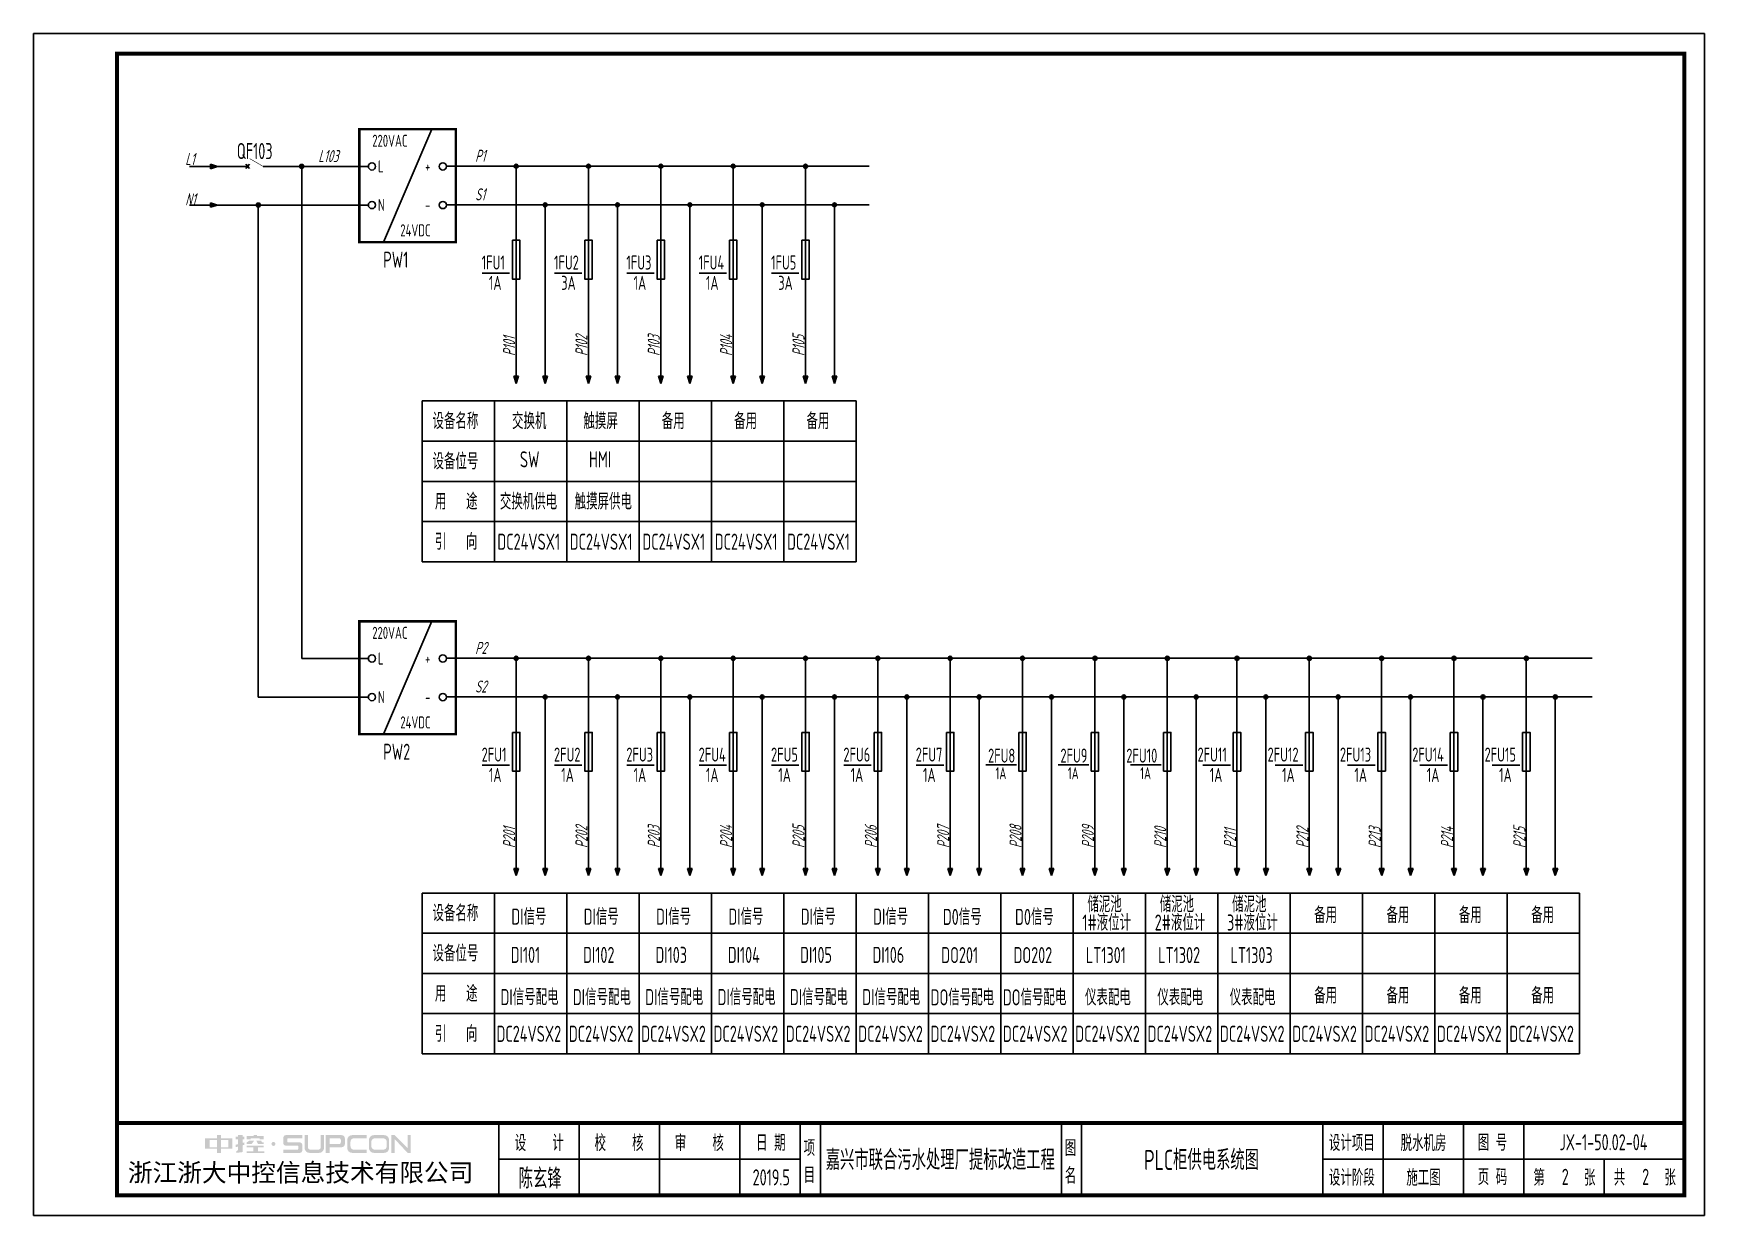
# Model space of a CAD drawing. Header units: millimetres. Extents: x 30557 to 235556, y -116603 to -73383.
# Drawn here: x 98452 to 102610, y -76323 to -73383 of the extents above; entities that cross this region are included whole.
import ezdxf
from ezdxf.enums import TextEntityAlignment as Align

# ---------------------------------------------------------------- set-up
doc = ezdxf.new("R2010")
doc.units = ezdxf.units.MM
doc.layers.add('1', color=3, linetype='Continuous')
doc.layers.add('AXIS', color=4, linetype='Continuous')
doc.layers.add('_Drawing', color=7, linetype='Continuous', lineweight=25)
doc.styles.add('supcon', font='sceie.shx', dxfattribs={"width": 0.75, "height": 40, "bigfont": 'sceic.shx'})
doc.styles.add('Title', font='', dxfattribs={"height": 45})
doc.styles.get('Title').set_extended_font_data('SimHei')

msp = doc.modelspace()

# ---------------------------------------------------------------- texts
at = {"color": 3, "style": 'supcon', "width": 0.75}
for s, height, p in [('脱水机房', 40, (101910.2, -76140.5)), ('陈玄锋', 50, (99712.3, -76228)), ('2019.5', 40, (100287.3, -76228)), ('2', 40, (102262.8, -76226.6))]:
    msp.add_text(s, height=height, dxfattribs=at).set_placement(p, align=Align.MIDDLE)
at = {"layer": '1', "color": 7, "style": 'supcon', "width": 0.75}
for s, height, p in [('220VAC', 30, (99294.6, -73664.9)), ('L', 30, (99308.8, -73728.6)), ('+', 30, (99426.1, -73728.6)), ('N', 30, (99308.8, -73824.6)), ('-', 30, (99426.1, -73824.6)), ('24VDC', 30, (99364.4, -73887.6)), ('1FU1', 35, (99566.8, -73970.2)), ('1FU2', 35, (99746.8, -73970.2)), ('1FU3', 35, (99926.8, -73970.2)), ('1FU4', 35, (100106.8, -73970.2)), ('1FU5', 35, (100286.8, -73970.2)), ('1A', 35, (99584.8, -74020.8)), ('3A', 35, (99764.8, -74020.8)), ('1A', 35, (99944.8, -74020.8)), ('1A', 35, (100124.8, -74020.8)), ('3A', 35, (100304.8, -74020.8)), ('设备名称', 40, (99444.5, -74367.1)), ('交换机', 40, (99642.4, -74367.1)), ('触摸屏', 40, (99820, -74367.1)), ('备用', 40, (100014.9, -74367.1)), ('备用', 40, (100194.9, -74367.1)), ('备用', 40, (100374.9, -74367.1)), ('设备位号', 40, (99444.5, -74467.1)), ('SW', 40, (99662, -74462.2)), ('HMI', 40, (99833.8, -74462.2)), ('用   途', 40, (99450.5, -74567.1)), ('交换机供电', 40, (99612.1, -74567.1)), ('触摸屏供电', 40, (99798.1, -74567.1)), ('引   向', 40, (99450.4, -74667.1)), ('DC24VSX1', 40, (99605.9, -74667.1)), ('DC24VSX1', 40, (99785.9, -74667.1)), ('DC24VSX1', 40, (99966.7, -74667.1)), ('DC24VSX1', 40, (100146.7, -74667.1)), ('DC24VSX1', 40, (100326.7, -74667.1)), ('220VAC', 30, (99294.6, -74888.7)), ('L', 30, (99308.8, -74952.5)), ('+', 30, (99426.1, -74952.5)), ('N', 30, (99308.8, -75048.5)), ('-', 30, (99426.1, -75048.5)), ('24VDC', 30, (99364.4, -75111.4)), ('2FU1', 35, (99566.8, -75194)), ('2FU2', 35, (99746.8, -75194)), ('2FU3', 35, (99926.8, -75194)), ('2FU4', 35, (100106.8, -75194)), ('2FU5', 35, (100286.8, -75194)), ('2FU6', 35, (100466.8, -75194)), ('2FU7', 35, (100646.8, -75194)), ('2FU8', 35, (100826.8, -75196.6)), ('2FU9', 35, (101006.8, -75196.6)), ('2FU10', 35, (101170.7, -75196.6)), ('2FU11', 35, (101347.9, -75194)), ('2FU12', 35, (101522.2, -75194)), ('2FU13', 35, (101702.2, -75194)), ('2FU14', 35, (101882.2, -75194)), ('2FU15', 35, (102062.2, -75194)), ('1A', 35, (99584.8, -75244.6)), ('1A', 35, (99764.8, -75244.6)), ('1A', 35, (99944.8, -75244.6)), ('1A', 35, (100124.8, -75244.6)), ('1A', 35, (100304.8, -75244.6)), ('1A', 35, (100484.8, -75244.6)), ('1A', 35, (100664.8, -75244.6)), ('1A', 35, (101378.3, -75244.6)), ('1A', 35, (101558.3, -75244.6)), ('1A', 35, (101738.3, -75244.6)), ('1A', 35, (101918.3, -75244.6)), ('1A', 35, (102098.3, -75244.6)), ('设备名称', 40, (99444.5, -75590.9)), ('储泥池', 40, (101073.9, -75568.7)), ('储泥池', 40, (101253.9, -75568.7)), ('储泥池', 40, (101433.9, -75568.7)), ('DI信号', 40, (99640.7, -75599.6)), ('DI信号', 40, (99820.7, -75599.6)), ('DI信号', 40, (100000.7, -75599.6)), ('DI信号', 40, (100180.7, -75599.6)), ('DI信号', 40, (100360.7, -75599.6)), ('DI信号', 40, (100540.7, -75599.6)), ('D0信号', 40, (100714.2, -75600.2)), ('D0信号', 40, (100893.9, -75600.2)), ('1#液位计', 40, (101061.3, -75614.2)), ('2#液位计', 40, (101241.3, -75614.2)), ('3#液位计', 40, (101421.3, -75614.2)), ('备用', 40, (101638.1, -75595.7)), ('备用', 40, (101818.1, -75595.7)), ('备用', 40, (101998.1, -75595.7)), ('备用', 40, (102178.1, -75595.7)), ('设备位号', 40, (99444.5, -75690.9)), ('DI101', 40, (99639.1, -75694.7)), ('DI102', 40, (99819.1, -75694.7)), ('DI103', 40, (99999.1, -75694.7)), ('DI104', 40, (100179.1, -75694.7)), ('DI105', 40, (100359.1, -75694.7)), ('DI106', 40, (100539.1, -75694.7)), ('DO201', 40, (100710.2, -75695.2)), ('DO202', 40, (100890, -75695.2)), ('LT1301', 40, (101070, -75695.2)), ('LT1302', 40, (101250, -75695.2)), ('LT1303', 40, (101430, -75695.2)), ('用   途', 40, (99450.5, -75790.9)), ('DI信号配电', 40, (99613.7, -75799.6)), ('DI信号配电', 40, (99793.7, -75799.6)), ('DI信号配电', 40, (99973.7, -75799.6)), ('DI信号配电', 40, (100153.7, -75799.6)), ('DI信号配电', 40, (100333.7, -75799.6)), ('DI信号配电', 40, (100513.7, -75799.6)), ('DO信号配电', 40, (100683.8, -75800.2)), ('DO信号配电', 40, (100863.6, -75800.2)), ('仪表配电', 40, (101067.9, -75800.2)), ('仪表配电', 40, (101247.9, -75800.2)), ('仪表配电', 40, (101427.9, -75800.2)), ('备用', 40, (101638.1, -75795.7)), ('备用', 40, (101818.1, -75795.7)), ('备用', 40, (101998.1, -75795.7)), ('备用', 40, (102178.1, -75795.7)), ('引   向', 40, (99450.4, -75890.9)), ('DC24VSX2', 40, (99603.7, -75890.9)), ('DC24VSX2', 40, (99783.7, -75890.9)), ('DC24VSX2', 40, (99963.7, -75890.9)), ('DC24VSX2', 40, (100143.7, -75890.9)), ('DC24VSX2', 40, (100323.7, -75890.9)), ('DC24VSX2', 40, (100503.7, -75890.9)), ('DC24VSX2', 40, (100683.7, -75890.9)), ('DC24VSX2', 40, (100863.7, -75890.9)), ('DC24VSX2', 40, (101043.7, -75890.9)), ('DC24VSX2', 40, (101223.7, -75890.9)), ('DC24VSX2', 40, (101403.7, -75890.9)), ('DC24VSX2', 40, (101583.7, -75890.9)), ('DC24VSX2', 40, (101763.7, -75890.9)), ('DC24VSX2', 40, (101943.7, -75890.9)), ('DC24VSX2', 40, (102123.7, -75890.9))]:
    msp.add_text(s, height=height, dxfattribs=at).set_placement(p)
at = {"layer": '1', "color": 0, "style": 'supcon', "width": 0.75}
for s, height, p in [('QF103', 40, (98957.5, -73695.5)), ('1A', 30, (100845.3, -75237.8)), ('1A', 30, (101025.3, -75237.8)), ('1A', 30, (101205.3, -75237.8))]:
    msp.add_text(s, height=height, dxfattribs=at).set_placement(p)
at = {"layer": '1', "color": 0, "style": 'supcon', "oblique": 15, "width": 0.75}
for s, p in [('L103', (99160.3, -73703)), ('L1', (98829.2, -73710.5)), ('N1', (98829.2, -73810.5))]:
    msp.add_text(s, height=30, dxfattribs=at).set_placement(p)
at = {"layer": '1', "color": 3, "style": 'supcon', "oblique": 15, "width": 0.75}
for s, p in [('P1', (99550.5, -73702.3)), ('S1', (99550.5, -73798.3)), ('P2', (99550.5, -74926.2)), ('S2', (99550.5, -75022.2))]:
    msp.add_text(s, height=30, dxfattribs=at).set_placement(p)
at = {"layer": '1', "color": 3, "style": 'supcon', "width": 0.75}
for s, p in [('PW1', (99322, -73965.6)), ('PW2', (99322, -75189.5))]:
    msp.add_text(s, height=40, dxfattribs=at).set_placement(p)
at = {"layer": '1', "color": 7, "style": 'supcon', "oblique": 15, "width": 0.75}
for s, p in [('P101', (99650.2, -74185.2)), ('P102', (99830.2, -74185.2)), ('P103', (100010.2, -74185.2)), ('P104', (100190.2, -74185.2)), ('P105', (100370.2, -74185.2)), ('P201', (99650.2, -75408.9)), ('P202', (99830.2, -75408.9)), ('P203', (100010.2, -75408.9)), ('P204', (100190.2, -75408.9)), ('P205', (100370.2, -75408.9)), ('P206', (100550.2, -75408.9)), ('P207', (100730.2, -75408.9)), ('P208', (100910.2, -75408.9)), ('P209', (101090.2, -75408.9)), ('P210', (101270.2, -75408.9)), ('P211', (101443.7, -75408.9)), ('P212', (101623.7, -75408.9)), ('P213', (101803.7, -75408.9)), ('P214', (101983.7, -75408.9)), ('P215', (102163.7, -75408.9))]:
    msp.add_text(s, height=30, rotation=90.2156, dxfattribs=at).set_placement(p)
at = {"layer": '_Drawing', "color": 3, "style": 'supcon', "width": 0.75}
for s, height, p in [('JX-1-50.02-04', 40, (102358, -76140.5)), ('嘉兴市联合污水处理厂提标改造工程', 50, (100707.9, -76181.9)), ('PLC柜供电系统图', 50, (101357.9, -76181.9)), ('2', 40, (102462.8, -76226.6))]:
    msp.add_text(s, height=height, dxfattribs=at).set_placement(p, align=Align.MIDDLE)

# ---------------------------------------------------------------- blocks, each defined once
blk = doc.blocks.new('中控·SUPCON')
at = {"linetype": 'Continuous'}
h = blk.add_hatch(color=2, dxfattribs=at)
h.dxf.hatch_style = 1
h.paths.add_polyline_path([(34, 33), (20, 33), (20, 37), (15, 37), (15, 36), (15, 33), (0, 33), (0, 20), (13, 20), (15, 20), (15, 15), (20, 15), (20, 20), (22, 20), (34, 20)])
h.paths.add_polyline_path([(20, 30), (20, 31), (29, 31), (29, 22), (20, 22)], flags=16)
h.paths.add_polyline_path([(15, 30), (15, 22), (6, 22), (6, 31), (15, 31)], flags=16)
h.paths.add_polyline_path([(47, 32), (49, 32), (49, 35), (47, 35), (47, 37), (41, 37), (41, 35), (38, 35), (38, 32), (41, 32), (41, 25.8), (38, 25), (38, 22), (41, 22.8), (41, 18.3), (39, 17), (39, 15), (47, 16), (47, 24.5), (49, 25), (49, 28), (47, 27.5)])
h.paths.add_polyline_path([(61, 30), (55, 30), (52, 28), (52, 26), (58, 26)])
h.paths.add_polyline_path([(73, 28), (71, 28), (70, 30), (64, 30), (66, 26), (73, 26)])
h.paths.add_polyline_path([(73, 36), (64.6, 36), (64.6, 37), (60.4, 37), (60.4, 36), (52, 36), (52, 32), (56.8, 32), (56.8, 33.1), (68.2, 33.1), (68.2, 32), (73, 32)])
h.paths.add_polyline_path([(66, 22), (73, 22), (73, 24), (52, 24), (52, 22), (60, 22), (60, 17), (52, 17), (52, 15), (74, 15), (74, 17), (66, 17)])
h.paths.add_polyline_path([(82.7, 26.1, 1), (87.6, 26.1, 1)])
h.paths.add_polyline_path([(118, 28), (103.5, 28, -0.414214), (102.5, 29), (102.5, 32, -0.414214), (103.5, 33), (121, 33), (121, 37), (100.5, 37, 0.414214), (97.5, 34), (97.5, 27, 0.414214), (100.5, 24), (115, 24, -0.414214), (116, 23), (116, 20, -0.414214), (115, 19), (97.5, 19), (97.5, 15), (118, 15, 0.414214), (121, 18), (121, 25, 0.414214)])
h.paths.add_polyline_path([(128, 37), (124, 37), (124, 36), (124, 21, 0.414214), (130, 15), (142, 15, 0.414214), (148, 21), (148, 37), (144, 37), (144, 22, -0.414214), (141, 19), (131, 19, -0.414214), (128, 22)])
h.paths.add_polyline_path([(174, 26), (174, 33, 0.414214), (170, 37), (150, 37), (150, 36), (150, 15), (155, 15), (155, 22), (170, 22, 0.414214)])
h.paths.add_polyline_path([(167, 26), (155, 26), (155, 33), (167, 33, -0.414214), (169, 31), (169, 28, -0.414214)], flags=16)
h.paths.add_polyline_path([(201, 19), (185, 19, -0.414214), (181, 23), (181, 29, -0.414214), (185, 33), (201, 33), (201, 37), (183, 37, 0.414214), (177, 31), (177, 21, 0.414214), (183, 15), (201, 15)])
h.paths.add_polyline_path([(229, 21), (229, 31, 0.414214), (223, 37), (210, 37, 0.414214), (204, 31), (204, 21, 0.414214), (210, 15), (223, 15, 0.414214)])
h.paths.add_polyline_path([(207, 23), (207, 29, -0.414214), (211, 33), (222, 33, -0.414214), (226, 29), (226, 23, -0.414214), (222, 19), (211, 19, -0.414214)], flags=16)
h.paths.add_polyline_path([(236, 32.1), (252, 15), (256, 15), (256, 37), (252, 37), (252, 21), (236, 37), (232, 37), (232, 36), (232, 15), (236, 15)])
h = blk.add_hatch(color=2, dxfattribs=at)
h.dxf.hatch_style = 1
h.paths.add_polyline_path([(34, 33), (20, 33), (20, 37), (15, 37), (15, 36), (15, 33), (0, 33), (0, 20), (13, 20), (15, 20), (15, 15), (20, 15), (20, 20), (22, 20), (34, 20)])
h.paths.add_polyline_path([(20, 30), (20, 31), (29, 31), (29, 22), (20, 22)], flags=16)
h.paths.add_polyline_path([(15, 30), (15, 22), (6, 22), (6, 31), (15, 31)], flags=16)
h.paths.add_polyline_path([(47, 32), (49, 32), (49, 35), (47, 35), (47, 37), (41, 37), (41, 35), (38, 35), (38, 32), (41, 32), (41, 25.8), (38, 25), (38, 22), (41, 22.8), (41, 18.3), (39, 17), (39, 15), (47, 16), (47, 24.5), (49, 25), (49, 28), (47, 27.5)])
h.paths.add_polyline_path([(61, 30), (55, 30), (52, 28), (52, 26), (58, 26)])
h.paths.add_polyline_path([(73, 28), (71, 28), (70, 30), (64, 30), (66, 26), (73, 26)])
h.paths.add_polyline_path([(73, 36), (64.6, 36), (64.6, 37), (60.4, 37), (60.4, 36), (52, 36), (52, 32), (56.8, 32), (56.8, 33.1), (68.2, 33.1), (68.2, 32), (73, 32)])
h.paths.add_polyline_path([(66, 22), (73, 22), (73, 24), (52, 24), (52, 22), (60, 22), (60, 17), (52, 17), (52, 15), (74, 15), (74, 17), (66, 17)])
h.paths.add_polyline_path([(82.7, 26.1, 1), (87.6, 26.1, 1)])
h.paths.add_polyline_path([(118, 28), (103.5, 28, -0.414214), (102.5, 29), (102.5, 32, -0.414214), (103.5, 33), (121, 33), (121, 37), (100.5, 37, 0.414214), (97.5, 34), (97.5, 27, 0.414214), (100.5, 24), (115, 24, -0.414214), (116, 23), (116, 20, -0.414214), (115, 19), (97.5, 19), (97.5, 15), (118, 15, 0.414214), (121, 18), (121, 25, 0.414214)])
h.paths.add_polyline_path([(128, 37), (124, 37), (124, 36), (124, 21, 0.414214), (130, 15), (142, 15, 0.414214), (148, 21), (148, 37), (144, 37), (144, 22, -0.414214), (141, 19), (131, 19, -0.414214), (128, 22)])
h.paths.add_polyline_path([(174, 26), (174, 33, 0.414214), (170, 37), (150, 37), (150, 36), (150, 15), (155, 15), (155, 22), (170, 22, 0.414214)])
h.paths.add_polyline_path([(167, 26), (155, 26), (155, 33), (167, 33, -0.414214), (169, 31), (169, 28, -0.414214)], flags=16)
h.paths.add_polyline_path([(201, 19), (185, 19, -0.414214), (181, 23), (181, 29, -0.414214), (185, 33), (201, 33), (201, 37), (183, 37, 0.414214), (177, 31), (177, 21, 0.414214), (183, 15), (201, 15)])
h.paths.add_polyline_path([(229, 21), (229, 31, 0.414214), (223, 37), (210, 37, 0.414214), (204, 31), (204, 21, 0.414214), (210, 15), (223, 15, 0.414214)])
h.paths.add_polyline_path([(207, 23), (207, 29, -0.414214), (211, 33), (222, 33, -0.414214), (226, 29), (226, 23, -0.414214), (222, 19), (211, 19, -0.414214)], flags=16)
h.paths.add_polyline_path([(236, 32.1), (252, 15), (256, 15), (256, 37), (252, 37), (252, 21), (236, 37), (232, 37), (232, 36), (232, 15), (236, 15)])
h = blk.add_hatch(color=2, dxfattribs=at)
h.dxf.hatch_style = 1
h.paths.add_polyline_path([(34, 33), (20, 33), (20, 37), (15, 37), (15, 36), (15, 33), (0, 33), (0, 20), (13, 20), (15, 20), (15, 15), (20, 15), (20, 20), (22, 20), (34, 20)])
h.paths.add_polyline_path([(20, 30), (20, 31), (29, 31), (29, 22), (20, 22)], flags=16)
h.paths.add_polyline_path([(15, 30), (15, 22), (6, 22), (6, 31), (15, 31)], flags=16)
h.paths.add_polyline_path([(47, 32), (49, 32), (49, 35), (47, 35), (47, 37), (41, 37), (41, 35), (38, 35), (38, 32), (41, 32), (41, 25.8), (38, 25), (38, 22), (41, 22.8), (41, 18.3), (39, 17), (39, 15), (47, 16), (47, 24.5), (49, 25), (49, 28), (47, 27.5)])
h.paths.add_polyline_path([(61, 30), (55, 30), (52, 28), (52, 26), (58, 26)])
h.paths.add_polyline_path([(73, 28), (71, 28), (70, 30), (64, 30), (66, 26), (73, 26)])
h.paths.add_polyline_path([(73, 36), (64.6, 36), (64.6, 37), (60.4, 37), (60.4, 36), (52, 36), (52, 32), (56.8, 32), (56.8, 33.1), (68.2, 33.1), (68.2, 32), (73, 32)])
h.paths.add_polyline_path([(66, 22), (73, 22), (73, 24), (52, 24), (52, 22), (60, 22), (60, 17), (52, 17), (52, 15), (74, 15), (74, 17), (66, 17)])
h.paths.add_polyline_path([(82.7, 26.1, 1), (87.6, 26.1, 1)])
h.paths.add_polyline_path([(118, 28), (103.5, 28, -0.414214), (102.5, 29), (102.5, 32, -0.414214), (103.5, 33), (121, 33), (121, 37), (100.5, 37, 0.414214), (97.5, 34), (97.5, 27, 0.414214), (100.5, 24), (115, 24, -0.414214), (116, 23), (116, 20, -0.414214), (115, 19), (97.5, 19), (97.5, 15), (118, 15, 0.414214), (121, 18), (121, 25, 0.414214)])
h.paths.add_polyline_path([(128, 37), (124, 37), (124, 36), (124, 21, 0.414214), (130, 15), (142, 15, 0.414214), (148, 21), (148, 37), (144, 37), (144, 22, -0.414214), (141, 19), (131, 19, -0.414214), (128, 22)])
h.paths.add_polyline_path([(174, 26), (174, 33, 0.414214), (170, 37), (150, 37), (150, 36), (150, 15), (155, 15), (155, 22), (170, 22, 0.414214)])
h.paths.add_polyline_path([(167, 26), (155, 26), (155, 33), (167, 33, -0.414214), (169, 31), (169, 28, -0.414214)], flags=16)
h.paths.add_polyline_path([(201, 19), (185, 19, -0.414214), (181, 23), (181, 29, -0.414214), (185, 33), (201, 33), (201, 37), (183, 37, 0.414214), (177, 31), (177, 21, 0.414214), (183, 15), (201, 15)])
h.paths.add_polyline_path([(229, 21), (229, 31, 0.414214), (223, 37), (210, 37, 0.414214), (204, 31), (204, 21, 0.414214), (210, 15), (223, 15, 0.414214)])
h.paths.add_polyline_path([(207, 23), (207, 29, -0.414214), (211, 33), (222, 33, -0.414214), (226, 29), (226, 23, -0.414214), (222, 19), (211, 19, -0.414214)], flags=16)
h.paths.add_polyline_path([(236, 32.1), (252, 15), (256, 15), (256, 37), (252, 37), (252, 21), (236, 37), (232, 37), (232, 36), (232, 15), (236, 15)])
h = blk.add_hatch(color=2, dxfattribs=at)
h.dxf.hatch_style = 1
h.paths.add_polyline_path([(34, 33), (20, 33), (20, 37), (15, 37), (15, 36), (15, 33), (0, 33), (0, 20), (13, 20), (15, 20), (15, 15), (20, 15), (20, 20), (22, 20), (34, 20)])
h.paths.add_polyline_path([(20, 30), (20, 31), (29, 31), (29, 22), (20, 22)], flags=16)
h.paths.add_polyline_path([(15, 30), (15, 22), (6, 22), (6, 31), (15, 31)], flags=16)
h.paths.add_polyline_path([(47, 32), (49, 32), (49, 35), (47, 35), (47, 37), (41, 37), (41, 35), (38, 35), (38, 32), (41, 32), (41, 25.8), (38, 25), (38, 22), (41, 22.8), (41, 18.3), (39, 17), (39, 15), (47, 16), (47, 24.5), (49, 25), (49, 28), (47, 27.5)])
h.paths.add_polyline_path([(61, 30), (55, 30), (52, 28), (52, 26), (58, 26)])
h.paths.add_polyline_path([(73, 28), (71, 28), (70, 30), (64, 30), (66, 26), (73, 26)])
h.paths.add_polyline_path([(73, 36), (64.6, 36), (64.6, 37), (60.4, 37), (60.4, 36), (52, 36), (52, 32), (56.8, 32), (56.8, 33.1), (68.2, 33.1), (68.2, 32), (73, 32)])
h.paths.add_polyline_path([(66, 22), (73, 22), (73, 24), (52, 24), (52, 22), (60, 22), (60, 17), (52, 17), (52, 15), (74, 15), (74, 17), (66, 17)])
h.paths.add_polyline_path([(82.7, 26.1, 1), (87.6, 26.1, 1)])
h.paths.add_polyline_path([(118, 28), (103.5, 28, -0.414214), (102.5, 29), (102.5, 32, -0.414214), (103.5, 33), (121, 33), (121, 37), (100.5, 37, 0.414214), (97.5, 34), (97.5, 27, 0.414214), (100.5, 24), (115, 24, -0.414214), (116, 23), (116, 20, -0.414214), (115, 19), (97.5, 19), (97.5, 15), (118, 15, 0.414214), (121, 18), (121, 25, 0.414214)])
h.paths.add_polyline_path([(128, 37), (124, 37), (124, 36), (124, 21, 0.414214), (130, 15), (142, 15, 0.414214), (148, 21), (148, 37), (144, 37), (144, 22, -0.414214), (141, 19), (131, 19, -0.414214), (128, 22)])
h.paths.add_polyline_path([(174, 26), (174, 33, 0.414214), (170, 37), (150, 37), (150, 36), (150, 15), (155, 15), (155, 22), (170, 22, 0.414214)])
h.paths.add_polyline_path([(167, 26), (155, 26), (155, 33), (167, 33, -0.414214), (169, 31), (169, 28, -0.414214)], flags=16)
h.paths.add_polyline_path([(201, 19), (185, 19, -0.414214), (181, 23), (181, 29, -0.414214), (185, 33), (201, 33), (201, 37), (183, 37, 0.414214), (177, 31), (177, 21, 0.414214), (183, 15), (201, 15)])
h.paths.add_polyline_path([(229, 21), (229, 31, 0.414214), (223, 37), (210, 37, 0.414214), (204, 31), (204, 21, 0.414214), (210, 15), (223, 15, 0.414214)])
h.paths.add_polyline_path([(207, 23), (207, 29, -0.414214), (211, 33), (222, 33, -0.414214), (226, 29), (226, 23, -0.414214), (222, 19), (211, 19, -0.414214)], flags=16)
h.paths.add_polyline_path([(236, 32.1), (252, 15), (256, 15), (256, 37), (252, 37), (252, 21), (236, 37), (232, 37), (232, 36), (232, 15), (236, 15)])
h = blk.add_hatch(color=2, dxfattribs=at)
h.dxf.hatch_style = 1
h.paths.add_polyline_path([(34, 33), (20, 33), (20, 37), (15, 37), (15, 36), (15, 33), (0, 33), (0, 20), (13, 20), (15, 20), (15, 15), (20, 15), (20, 20), (22, 20), (34, 20)])
h.paths.add_polyline_path([(20, 30), (20, 31), (29, 31), (29, 22), (20, 22)], flags=16)
h.paths.add_polyline_path([(15, 30), (15, 22), (6, 22), (6, 31), (15, 31)], flags=16)
h.paths.add_polyline_path([(47, 32), (49, 32), (49, 35), (47, 35), (47, 37), (41, 37), (41, 35), (38, 35), (38, 32), (41, 32), (41, 25.8), (38, 25), (38, 22), (41, 22.8), (41, 18.3), (39, 17), (39, 15), (47, 16), (47, 24.5), (49, 25), (49, 28), (47, 27.5)])
h.paths.add_polyline_path([(61, 30), (55, 30), (52, 28), (52, 26), (58, 26)])
h.paths.add_polyline_path([(73, 28), (71, 28), (70, 30), (64, 30), (66, 26), (73, 26)])
h.paths.add_polyline_path([(73, 36), (64.6, 36), (64.6, 37), (60.4, 37), (60.4, 36), (52, 36), (52, 32), (56.8, 32), (56.8, 33.1), (68.2, 33.1), (68.2, 32), (73, 32)])
h.paths.add_polyline_path([(66, 22), (73, 22), (73, 24), (52, 24), (52, 22), (60, 22), (60, 17), (52, 17), (52, 15), (74, 15), (74, 17), (66, 17)])
h.paths.add_polyline_path([(82.7, 26.1, 1), (87.6, 26.1, 1)])
h.paths.add_polyline_path([(118, 28), (103.5, 28, -0.414214), (102.5, 29), (102.5, 32, -0.414214), (103.5, 33), (121, 33), (121, 37), (100.5, 37, 0.414214), (97.5, 34), (97.5, 27, 0.414214), (100.5, 24), (115, 24, -0.414214), (116, 23), (116, 20, -0.414214), (115, 19), (97.5, 19), (97.5, 15), (118, 15, 0.414214), (121, 18), (121, 25, 0.414214)])
h.paths.add_polyline_path([(128, 37), (124, 37), (124, 36), (124, 21, 0.414214), (130, 15), (142, 15, 0.414214), (148, 21), (148, 37), (144, 37), (144, 22, -0.414214), (141, 19), (131, 19, -0.414214), (128, 22)])
h.paths.add_polyline_path([(174, 26), (174, 33, 0.414214), (170, 37), (150, 37), (150, 36), (150, 15), (155, 15), (155, 22), (170, 22, 0.414214)])
h.paths.add_polyline_path([(167, 26), (155, 26), (155, 33), (167, 33, -0.414214), (169, 31), (169, 28, -0.414214)], flags=16)
h.paths.add_polyline_path([(201, 19), (185, 19, -0.414214), (181, 23), (181, 29, -0.414214), (185, 33), (201, 33), (201, 37), (183, 37, 0.414214), (177, 31), (177, 21, 0.414214), (183, 15), (201, 15)])
h.paths.add_polyline_path([(229, 21), (229, 31, 0.414214), (223, 37), (210, 37, 0.414214), (204, 31), (204, 21, 0.414214), (210, 15), (223, 15, 0.414214)])
h.paths.add_polyline_path([(207, 23), (207, 29, -0.414214), (211, 33), (222, 33, -0.414214), (226, 29), (226, 23, -0.414214), (222, 19), (211, 19, -0.414214)], flags=16)
h.paths.add_polyline_path([(236, 32.1), (252, 15), (256, 15), (256, 37), (252, 37), (252, 21), (236, 37), (232, 37), (232, 36), (232, 15), (236, 15)])
h = blk.add_hatch(color=2, dxfattribs=at)
h.dxf.hatch_style = 1
h.paths.add_polyline_path([(34, 33), (20, 33), (20, 37), (15, 37), (15, 36), (15, 33), (0, 33), (0, 20), (13, 20), (15, 20), (15, 15), (20, 15), (20, 20), (22, 20), (34, 20)])
h.paths.add_polyline_path([(20, 30), (20, 31), (29, 31), (29, 22), (20, 22)], flags=16)
h.paths.add_polyline_path([(15, 30), (15, 22), (6, 22), (6, 31), (15, 31)], flags=16)
h.paths.add_polyline_path([(47, 32), (49, 32), (49, 35), (47, 35), (47, 37), (41, 37), (41, 35), (38, 35), (38, 32), (41, 32), (41, 25.8), (38, 25), (38, 22), (41, 22.8), (41, 18.3), (39, 17), (39, 15), (47, 16), (47, 24.5), (49, 25), (49, 28), (47, 27.5)])
h.paths.add_polyline_path([(61, 30), (55, 30), (52, 28), (52, 26), (58, 26)])
h.paths.add_polyline_path([(73, 28), (71, 28), (70, 30), (64, 30), (66, 26), (73, 26)])
h.paths.add_polyline_path([(73, 36), (64.6, 36), (64.6, 37), (60.4, 37), (60.4, 36), (52, 36), (52, 32), (56.8, 32), (56.8, 33.1), (68.2, 33.1), (68.2, 32), (73, 32)])
h.paths.add_polyline_path([(66, 22), (73, 22), (73, 24), (52, 24), (52, 22), (60, 22), (60, 17), (52, 17), (52, 15), (74, 15), (74, 17), (66, 17)])
h.paths.add_polyline_path([(82.7, 26.1, 1), (87.6, 26.1, 1)])
h.paths.add_polyline_path([(118, 28), (103.5, 28, -0.414214), (102.5, 29), (102.5, 32, -0.414214), (103.5, 33), (121, 33), (121, 37), (100.5, 37, 0.414214), (97.5, 34), (97.5, 27, 0.414214), (100.5, 24), (115, 24, -0.414214), (116, 23), (116, 20, -0.414214), (115, 19), (97.5, 19), (97.5, 15), (118, 15, 0.414214), (121, 18), (121, 25, 0.414214)])
h.paths.add_polyline_path([(128, 37), (124, 37), (124, 36), (124, 21, 0.414214), (130, 15), (142, 15, 0.414214), (148, 21), (148, 37), (144, 37), (144, 22, -0.414214), (141, 19), (131, 19, -0.414214), (128, 22)])
h.paths.add_polyline_path([(174, 26), (174, 33, 0.414214), (170, 37), (150, 37), (150, 36), (150, 15), (155, 15), (155, 22), (170, 22, 0.414214)])
h.paths.add_polyline_path([(167, 26), (155, 26), (155, 33), (167, 33, -0.414214), (169, 31), (169, 28, -0.414214)], flags=16)
h.paths.add_polyline_path([(201, 19), (185, 19, -0.414214), (181, 23), (181, 29, -0.414214), (185, 33), (201, 33), (201, 37), (183, 37, 0.414214), (177, 31), (177, 21, 0.414214), (183, 15), (201, 15)])
h.paths.add_polyline_path([(229, 21), (229, 31, 0.414214), (223, 37), (210, 37, 0.414214), (204, 31), (204, 21, 0.414214), (210, 15), (223, 15, 0.414214)])
h.paths.add_polyline_path([(207, 23), (207, 29, -0.414214), (211, 33), (222, 33, -0.414214), (226, 29), (226, 23, -0.414214), (222, 19), (211, 19, -0.414214)], flags=16)
h.paths.add_polyline_path([(236, 32.1), (252, 15), (256, 15), (256, 37), (252, 37), (252, 21), (236, 37), (232, 37), (232, 36), (232, 15), (236, 15)])
blk = doc.blocks.new('supcon图框')
at = {"linetype": 'Continuous'}
for p, q in [((6145.7, 4361.7), (1987.7, 4361.7)), ((1987.7, 4361.7), (1987.7, 1421.7)), ((6145.7, 1421.7), (6145.7, 4361.7)), ((1987.7, 1421.7), (6145.7, 1421.7))]:
    blk.add_line(p, q, dxfattribs=at)
for p, q in [((3145.7, 1651.7), (3145.7, 1471.7)), ((3345.7, 1651.7), (3345.7, 1471.7)), ((3545.7, 1651.7), (3545.7, 1471.7)), ((3745.7, 1651.7), (3745.7, 1471.7)), ((3895.7, 1651.7), (3895.7, 1471.7)), ((3945.7, 1651.7), (3945.7, 1471.7)), ((4545.7, 1651.7), (4545.7, 1471.7)), ((4595.7, 1651.7), (4595.7, 1471.7)), ((5195.7, 1651.7), (5195.7, 1471.7)), ((5345.7, 1651.7), (5345.7, 1471.7)), ((5545.7, 1651.7), (5545.7, 1471.7)), ((5695.7, 1651.7), (5695.7, 1471.7)), ((3145.7, 1561.7), (3895.7, 1561.7)), ((5195.7, 1561.7), (6095.7, 1561.7)), ((5895.7, 1561.7), (5895.7, 1471.7))]:
    blk.add_line(p, q)
at = {"linetype": 'Continuous', "const_width": 10}
blk.add_lwpolyline([(2195.7, 4311.7), (6095.7, 4311.7), (6095.7, 1471.7), (2195.7, 1471.7)], close=True, dxfattribs=at)
blk.add_lwpolyline([(2195.7, 1651.7), (6095.7, 1651.7)], dxfattribs=at)
at = {"linetype": 'Continuous', "xscale": 2, "yscale": 2, "zscale": 2}
blk.add_blockref('中控·SUPCON', (2414.6, 1547.7), dxfattribs=at)
at = {"style": 'supcon', "width": 0.75}
for s, p in [('设    计', (3246.2, 1604.2)), ('校    核', (3444.8, 1604.2)), ('审    核', (3644.5, 1604.2)), ('日 期', (3822.5, 1604.2)), ('设计项目', (5268, 1604.2)), ('图 号', (5618, 1604.2)), ('项', (3918.2, 1590.7)), ('图', (4568.2, 1590.7)), ('目', (3918.2, 1522.9)), ('名', (4568.2, 1522.9)), ('设计阶段', (5268, 1518.1)), ('施工图', (5446.5, 1518.1)), ('页 码', (5618, 1518.1)), ('第      张', (5797, 1518.1)), ('共      张', (5997, 1518.1))]:
    blk.add_text(s, height=40, dxfattribs=at).set_placement(p, align=Align.MIDDLE)
at = {"style": 'Title'}
blk.add_text('浙江浙大中控信息技术有限公司', height=45, dxfattribs=at).set_placement((2222.8, 1506.2))

# ---------------------------------------------------------------- hatches: boundary and pattern name
h = msp.add_hatch(color=256)
h.dxf.hatch_style = 1
h.paths.add_polyline_path([(99124, -73713.7, 1), (99114, -73713.7, 1)])
h = msp.add_hatch(color=256)
h.dxf.hatch_style = 1
h.paths.add_polyline_path([(99657.6, -73713.2, 1), (99647.6, -73713.2, 1)])
h = msp.add_hatch(color=256)
h.dxf.hatch_style = 1
h.paths.add_polyline_path([(99837.6, -73713.2, 1), (99827.6, -73713.2, 1)])
h = msp.add_hatch(color=256)
h.dxf.hatch_style = 1
h.paths.add_polyline_path([(100017.6, -73713.2, 1), (100007.6, -73713.2, 1)])
h = msp.add_hatch(color=256)
h.dxf.hatch_style = 1
h.paths.add_polyline_path([(100197.6, -73713.2, 1), (100187.6, -73713.2, 1)])
h = msp.add_hatch(color=256)
h.dxf.hatch_style = 1
h.paths.add_polyline_path([(100377.6, -73713.3, 1), (100367.6, -73713.3, 1)])
h = msp.add_hatch(color=256)
h.dxf.hatch_style = 1
h.paths.add_polyline_path([(99729.6, -73809.3, 1), (99719.6, -73809.3, 1)])
h = msp.add_hatch(color=256)
h.dxf.hatch_style = 1
h.paths.add_polyline_path([(99909.6, -73809.3, 1), (99899.6, -73809.3, 1)])
h = msp.add_hatch(color=256)
h.dxf.hatch_style = 1
h.paths.add_polyline_path([(100089.6, -73809.3, 1), (100079.6, -73809.3, 1)])
h = msp.add_hatch(color=256)
h.dxf.hatch_style = 1
h.paths.add_polyline_path([(100269.6, -73809.3, 1), (100259.6, -73809.3, 1)])
h = msp.add_hatch(color=256)
h.dxf.hatch_style = 1
h.paths.add_polyline_path([(100449.6, -73809.4, 1), (100439.6, -73809.4, 1)])
h = msp.add_hatch(color=256)
h.dxf.hatch_style = 1
h.paths.add_polyline_path([(99016, -73809.7, 1), (99006, -73809.7, 1)])
h = msp.add_hatch(color=256)
h.dxf.hatch_style = 1
h.paths.add_polyline_path([(99657.6, -74937.1, 1), (99647.6, -74937.1, 1)])
h = msp.add_hatch(color=256)
h.dxf.hatch_style = 1
h.paths.add_polyline_path([(99837.6, -74936.9, 1), (99827.6, -74936.9, 1)])
h = msp.add_hatch(color=256)
h.dxf.hatch_style = 1
h.paths.add_polyline_path([(100017.6, -74937.1, 1), (100007.6, -74937.1, 1)])
h = msp.add_hatch(color=256)
h.dxf.hatch_style = 1
h.paths.add_polyline_path([(100197.6, -74937.1, 1), (100187.6, -74937.1, 1)])
h = msp.add_hatch(color=256)
h.dxf.hatch_style = 1
h.paths.add_polyline_path([(100377.6, -74937.1, 1), (100367.6, -74937.1, 1)])
h = msp.add_hatch(color=256)
h.dxf.hatch_style = 1
h.paths.add_polyline_path([(100557.6, -74936.9, 1), (100547.6, -74936.9, 1)])
h = msp.add_hatch(color=256)
h.dxf.hatch_style = 1
h.paths.add_polyline_path([(100737.6, -74936.9, 1), (100727.6, -74936.9, 1)])
h = msp.add_hatch(color=256)
h.dxf.hatch_style = 1
h.paths.add_polyline_path([(100917.6, -74936.9, 1), (100907.6, -74936.9, 1)])
h = msp.add_hatch(color=256)
h.dxf.hatch_style = 1
h.paths.add_polyline_path([(101097.6, -74937.1, 1), (101087.6, -74937.1, 1)])
h = msp.add_hatch(color=256)
h.dxf.hatch_style = 1
h.paths.add_polyline_path([(101277.6, -74937.1, 1), (101267.6, -74937.1, 1)])
h = msp.add_hatch(color=256)
h.dxf.hatch_style = 1
h.paths.add_polyline_path([(101451, -74937.1, 1), (101441, -74937.1, 1)])
h = msp.add_hatch(color=256)
h.dxf.hatch_style = 1
h.paths.add_polyline_path([(101631, -74936.9, 1), (101621, -74936.9, 1)])
h = msp.add_hatch(color=256)
h.dxf.hatch_style = 1
h.paths.add_polyline_path([(101811, -74937.1, 1), (101801, -74937.1, 1)])
h = msp.add_hatch(color=256)
h.dxf.hatch_style = 1
h.paths.add_polyline_path([(101991, -74937.1, 1), (101981, -74937.1, 1)])
h = msp.add_hatch(color=256)
h.dxf.hatch_style = 1
h.paths.add_polyline_path([(102171, -74937.1, 1), (102161, -74937.1, 1)])
h = msp.add_hatch(color=256)
h.dxf.hatch_style = 1
h.paths.add_polyline_path([(99729.6, -75033.1, 1), (99719.6, -75033.1, 1)])
h = msp.add_hatch(color=256)
h.dxf.hatch_style = 1
h.paths.add_polyline_path([(99909.6, -75033.1, 1), (99899.6, -75033.1, 1)])
h = msp.add_hatch(color=256)
h.dxf.hatch_style = 1
h.paths.add_polyline_path([(100089.6, -75033.1, 1), (100079.6, -75033.1, 1)])
h = msp.add_hatch(color=256)
h.dxf.hatch_style = 1
h.paths.add_polyline_path([(100269.6, -75033.1, 1), (100259.6, -75033.1, 1)])
h = msp.add_hatch(color=256)
h.dxf.hatch_style = 1
h.paths.add_polyline_path([(100449.6, -75033.1, 1), (100439.6, -75033.1, 1)])
h = msp.add_hatch(color=256)
h.dxf.hatch_style = 1
h.paths.add_polyline_path([(100629.6, -75033.1, 1), (100619.6, -75033.1, 1)])
h = msp.add_hatch(color=256)
h.dxf.hatch_style = 1
h.paths.add_polyline_path([(100809.6, -75033.1, 1), (100799.6, -75033.1, 1)])
h = msp.add_hatch(color=256)
h.dxf.hatch_style = 1
h.paths.add_polyline_path([(100989.6, -75033.1, 1), (100979.6, -75033.1, 1)])
h = msp.add_hatch(color=256)
h.dxf.hatch_style = 1
h.paths.add_polyline_path([(101169.6, -75033.1, 1), (101159.6, -75033.1, 1)])
h = msp.add_hatch(color=256)
h.dxf.hatch_style = 1
h.paths.add_polyline_path([(101349.6, -75033.1, 1), (101339.6, -75033.1, 1)])
h = msp.add_hatch(color=256)
h.dxf.hatch_style = 1
h.paths.add_polyline_path([(101523, -75033.1, 1), (101513, -75033.1, 1)])
h = msp.add_hatch(color=256)
h.dxf.hatch_style = 1
h.paths.add_polyline_path([(101703, -75033.1, 1), (101693, -75033.1, 1)])
h = msp.add_hatch(color=256)
h.dxf.hatch_style = 1
h.paths.add_polyline_path([(101883, -75033.1, 1), (101873, -75033.1, 1)])
h = msp.add_hatch(color=256)
h.dxf.hatch_style = 1
h.paths.add_polyline_path([(102063, -75033.1, 1), (102053, -75033.1, 1)])
h = msp.add_hatch(color=256)
h.dxf.hatch_style = 1
h.paths.add_polyline_path([(102243, -75033.1, 1), (102233, -75033.1, 1)])
at = {"layer": '1'}
for color, points in [(1, [(98892.3, -73713.7), (98892.3, -73719.3), (98909.1, -73713.7), (98892.3, -73708)]), (150, [(98892.3, -73804), (98892.3, -73809.7), (98892.3, -73815.3), (98909.2, -73809.7)]), (37, [(99652.6, -74235.6), (99646.6, -74235.6), (99652.6, -74253.6), (99658.6, -74235.6)]), (5, [(99730.6, -74235.6), (99724.6, -74235.6), (99718.6, -74235.6), (99724.6, -74253.6)]), (37, [(99832.6, -74235.6), (99826.6, -74235.6), (99832.6, -74253.6), (99838.6, -74235.6)]), (5, [(99910.6, -74235.6), (99904.6, -74235.6), (99898.6, -74235.6), (99904.6, -74253.6)]), (37, [(100012.6, -74235.6), (100006.6, -74235.6), (100012.6, -74253.6), (100018.6, -74235.6)]), (5, [(100090.6, -74235.6), (100084.6, -74235.6), (100078.6, -74235.6), (100084.6, -74253.6)]), (37, [(100192.6, -74235.6), (100186.6, -74235.6), (100192.6, -74253.6), (100198.6, -74235.6)]), (5, [(100270.6, -74235.6), (100264.6, -74235.6), (100258.6, -74235.6), (100264.6, -74253.6)]), (37, [(100372.6, -74235.6), (100366.6, -74235.6), (100372.6, -74253.6), (100378.6, -74235.6)]), (5, [(100450.6, -74235.6), (100444.6, -74235.6), (100438.6, -74235.6), (100444.6, -74253.6)]), (37, [(99652.6, -75459.4), (99646.6, -75459.4), (99652.6, -75477.4), (99658.6, -75459.4)]), (5, [(99730.6, -75459.4), (99724.6, -75459.4), (99718.6, -75459.4), (99724.6, -75477.4)]), (37, [(99832.6, -75459.4), (99826.6, -75459.4), (99832.6, -75477.4), (99838.6, -75459.4)]), (5, [(99910.6, -75459.4), (99904.6, -75459.4), (99898.6, -75459.4), (99904.6, -75477.4)]), (37, [(100012.6, -75459.4), (100006.6, -75459.4), (100012.6, -75477.4), (100018.6, -75459.4)]), (5, [(100090.6, -75459.4), (100084.6, -75459.4), (100078.6, -75459.4), (100084.6, -75477.4)]), (37, [(100192.6, -75459.4), (100186.6, -75459.4), (100192.6, -75477.4), (100198.6, -75459.4)]), (5, [(100270.6, -75459.4), (100264.6, -75459.4), (100258.6, -75459.4), (100264.6, -75477.4)]), (37, [(100372.6, -75459.4), (100366.6, -75459.4), (100372.6, -75477.4), (100378.6, -75459.4)]), (5, [(100450.6, -75459.4), (100444.6, -75459.4), (100438.6, -75459.4), (100444.6, -75477.4)]), (37, [(100552.6, -75459.4), (100546.6, -75459.4), (100552.6, -75477.4), (100558.6, -75459.4)]), (5, [(100630.6, -75459.4), (100624.6, -75459.4), (100618.6, -75459.4), (100624.6, -75477.4)]), (37, [(100732.6, -75459.4), (100726.6, -75459.4), (100732.6, -75477.4), (100738.6, -75459.4)]), (5, [(100810.6, -75459.4), (100804.6, -75459.4), (100798.6, -75459.4), (100804.6, -75477.4)]), (37, [(100912.6, -75459.4), (100906.6, -75459.4), (100912.6, -75477.4), (100918.6, -75459.4)]), (5, [(100990.6, -75459.4), (100984.6, -75459.4), (100978.6, -75459.4), (100984.6, -75477.4)]), (37, [(101092.6, -75459.4), (101086.6, -75459.4), (101092.6, -75477.4), (101098.6, -75459.4)]), (5, [(101170.6, -75459.4), (101164.6, -75459.4), (101158.6, -75459.4), (101164.6, -75477.4)]), (37, [(101272.6, -75459.4), (101266.6, -75459.4), (101272.6, -75477.4), (101278.6, -75459.4)]), (5, [(101350.6, -75459.4), (101344.6, -75459.4), (101338.6, -75459.4), (101344.6, -75477.4)]), (37, [(101446.1, -75459.4), (101440.1, -75459.4), (101446.1, -75477.4), (101452.1, -75459.4)]), (5, [(101524.1, -75459.4), (101518.1, -75459.4), (101512.1, -75459.4), (101518.1, -75477.4)]), (37, [(101626.1, -75459.4), (101620.1, -75459.4), (101626.1, -75477.4), (101632.1, -75459.4)]), (5, [(101704.1, -75459.4), (101698.1, -75459.4), (101692.1, -75459.4), (101698.1, -75477.4)]), (37, [(101806.1, -75459.4), (101800.1, -75459.4), (101806.1, -75477.4), (101812.1, -75459.4)]), (5, [(101884.1, -75459.4), (101878.1, -75459.4), (101872.1, -75459.4), (101878.1, -75477.4)]), (37, [(101986.1, -75459.4), (101980.1, -75459.4), (101986.1, -75477.4), (101992.1, -75459.4)]), (5, [(102064.1, -75459.4), (102058.1, -75459.4), (102052.1, -75459.4), (102058.1, -75477.4)]), (37, [(102166.1, -75459.4), (102160.1, -75459.4), (102166.1, -75477.4), (102172.1, -75459.4)]), (5, [(102244.1, -75459.4), (102238.1, -75459.4), (102232.1, -75459.4), (102238.1, -75477.4)])]:
    msp.add_hatch(color=color, dxfattribs=at).paths.add_polyline_path(points)

# ---------------------------------------------------------------- linework, layer by layer
at = {"color": 1, "lineweight": -3}
msp.add_line((98973.4, -73713.7), (98840.1, -73713.7), dxfattribs=at)
at = {"color": 1, "linetype": 'Continuous'}
msp.add_line((99119, -74937.5), (99119, -73713.7), dxfattribs=at)
at = {"color": 150}
msp.add_line((99284.8, -73809.7), (98840.1, -73809.7), dxfattribs=at)
at = {"color": 150, "linetype": 'Continuous'}
msp.add_line((99011, -75033.8), (99011, -73809.7), dxfattribs=at)
for p, q in [((99567.9, -73979.1), (99636.3, -73979.1)), ((99747.9, -73979.1), (99816.3, -73979.1)), ((99927.9, -73979.1), (99996.3, -73979.1)), ((100107.9, -73979.1), (100176.3, -73979.1)), ((100287.9, -73979.1), (100356.3, -73979.1)), ((99567.9, -75202.8), (99636.3, -75202.8)), ((99747.9, -75202.8), (99816.3, -75202.8)), ((99927.9, -75202.8), (99996.3, -75202.8)), ((100107.9, -75202.8), (100176.3, -75202.8)), ((100287.9, -75202.8), (100356.3, -75202.8)), ((100467.9, -75202.8), (100536.3, -75202.8)), ((100647.9, -75202.8), (100716.3, -75202.8)), ((101361.4, -75202.8), (101429.8, -75202.8)), ((101541.4, -75202.8), (101609.8, -75202.8)), ((101721.4, -75202.8), (101789.8, -75202.8)), ((101901.4, -75202.8), (101969.8, -75202.8)), ((102081.4, -75202.8), (102149.8, -75202.8))]:
    msp.add_line(p, q)
at = {"linetype": 'Continuous'}
for p, q in [((99418.6, -74297), (100498.6, -74297)), ((99418.6, -74297), (99418.6, -74697)), ((99598.6, -74297), (99598.6, -74697)), ((99778.6, -74297), (99778.6, -74697)), ((99958.6, -74697), (99958.6, -74297)), ((99958.6, -74297), (99958.6, -74697)), ((99958.6, -74297), (99958.6, -74697)), ((100138.6, -74297), (100138.6, -74697)), ((100138.6, -74297), (100138.6, -74697)), ((100318.6, -74297), (100318.6, -74697)), ((100498.6, -74297), (100498.6, -74697)), ((99418.6, -74397), (100498.6, -74397)), ((99418.6, -74497), (100498.6, -74497)), ((99418.6, -74597), (100498.6, -74597)), ((99418.6, -74697), (100498.6, -74697)), ((100821.2, -75201.8), (100897.5, -75201.8)), ((101001.2, -75201.8), (101077.5, -75201.8)), ((101181.2, -75201.8), (101257.5, -75201.8)), ((99418.6, -75520.8), (102298.6, -75520.8)), ((99418.6, -75520.8), (99418.6, -75920.8)), ((99598.6, -75520.8), (99598.6, -75920.8)), ((99598.6, -75920.8), (99598.6, -75520.8)), ((99418.6, -75920.8), (102298.6, -75920.8))]:
    msp.add_line(p, q, dxfattribs=at)
at = {"color": 7, "linetype": 'Continuous'}
for p, q in [((99778.6, -75920.8), (99778.6, -75520.8)), ((99778.6, -75520.8), (99778.6, -75920.8)), ((99958.6, -75920.8), (99958.6, -75520.8)), ((99958.6, -75520.8), (99958.6, -75920.8)), ((100138.6, -75920.8), (100138.6, -75520.8)), ((100138.6, -75520.8), (100138.6, -75920.8)), ((100318.6, -75920.8), (100318.6, -75520.8)), ((100318.6, -75520.8), (100318.6, -75920.8)), ((100498.6, -75920.8), (100498.6, -75520.8)), ((100498.6, -75520.8), (100498.6, -75920.8)), ((100678.6, -75920.8), (100678.6, -75520.8)), ((100678.6, -75520.8), (100678.6, -75920.8)), ((100858.6, -75920.8), (100858.6, -75520.8)), ((100858.6, -75520.8), (100858.6, -75920.8)), ((101038.6, -75920.8), (101038.6, -75520.8)), ((101038.6, -75520.8), (101038.6, -75920.8)), ((101218.6, -75920.8), (101218.6, -75520.8)), ((101218.6, -75520.8), (101218.6, -75920.8)), ((101398.6, -75920.8), (101398.6, -75520.8)), ((101398.6, -75520.8), (101398.6, -75920.8)), ((101578.6, -75520.8), (101578.6, -75920.8)), ((101758.6, -75920.8), (101758.6, -75520.8)), ((101758.6, -75520.8), (101758.6, -75920.8)), ((101938.6, -75920.8), (101938.6, -75520.8)), ((101938.6, -75520.8), (101938.6, -75920.8)), ((102118.6, -75920.8), (102118.6, -75520.8)), ((102118.6, -75520.8), (102118.6, -75920.8)), ((102298.6, -75920.8), (102298.6, -75520.8)), ((102298.6, -75520.8), (102298.6, -75920.8)), ((99418.6, -75620.8), (102298.6, -75620.8)), ((99418.6, -75720.8), (102298.6, -75720.8)), ((99418.6, -75820.8), (102298.6, -75820.8))]:
    msp.add_line(p, q, dxfattribs=at)
at = {"lineweight": -3, "const_width": 6}
for points in [[(99262.4, -73902.1), (99502.4, -73902.1), (99502.4, -73621.2), (99262.4, -73621.2)], [(99262.4, -75126), (99502.4, -75126), (99502.4, -74845), (99262.4, -74845)]]:
    msp.add_lwpolyline(points, close=True, dxfattribs=at)
at = {"color": 4}
for points in [[(98984.7, -73713.7), (98973.4, -73713.7)], [(99023.1, -73713.7), (99048.9, -73713.7)]]:
    msp.add_lwpolyline(points, dxfattribs=at)
at = {"color": 4, "const_width": 1.35}
msp.add_lwpolyline([(99023.1, -73713.7), (98989.7, -73694.3)], dxfattribs=at)
for centre in [(99119, -73713.7), (99652.6, -73713.2), (99832.6, -73713.2), (100012.6, -73713.2), (100192.6, -73713.2), (100372.6, -73713.3), (99724.6, -73809.3), (99904.6, -73809.3), (100084.6, -73809.3), (100264.6, -73809.3), (100444.6, -73809.4), (99011, -73809.7), (99652.6, -74937.1), (99832.6, -74936.9), (100012.6, -74937.1), (100192.6, -74937.1), (100372.6, -74937.1), (100552.6, -74936.9), (100732.6, -74936.9), (100912.6, -74936.9), (101092.6, -74937.1), (101272.6, -74937.1), (101446, -74937.1), (101626, -74936.9), (101806, -74937.1), (101986, -74937.1), (102166, -74937.1), (99724.6, -75033.1), (99904.6, -75033.1), (100084.6, -75033.1), (100264.6, -75033.1), (100444.6, -75033.1), (100624.6, -75033.1), (100804.6, -75033.1), (100984.6, -75033.1), (101164.6, -75033.1), (101344.6, -75033.1), (101518, -75033.1), (101698, -75033.1), (101878, -75033.1), (102058, -75033.1), (102238, -75033.1)]:
    msp.add_circle(centre, 5)
at = {"layer": '1', "color": 7}
for p, q in [((99322.4, -73902.1), (99442.4, -73621.2)), ((99322.4, -75126), (99442.4, -74845))]:
    msp.add_line(p, q, dxfattribs=at)
at = {"layer": '1', "color": 1, "linetype": 'Continuous'}
for p, q in [((98892.3, -73713.7), (98892.3, -73708)), ((98892.3, -73708), (98909.1, -73713.7)), ((98892.3, -73719.3), (98909.1, -73713.7)), ((98892.3, -73713.7), (98892.3, -73719.3))]:
    msp.add_line(p, q, dxfattribs=at)
at = {"layer": '1', "color": 4}
for p, q in [((98989.5, -73718.9), (98979.8, -73708.4)), ((98979.8, -73718.9), (98989.5, -73708.4))]:
    msp.add_line(p, q, dxfattribs=at)
at = {"layer": '1', "color": 37}
for p, q in [((99479.2, -73713.3), (100531.3, -73713.3)), ((99652.6, -73897.5), (99652.6, -73713.2)), ((99832.6, -73897.5), (99832.6, -73713.2)), ((100012.6, -73897.5), (100012.6, -73713.2)), ((100192.6, -73897.5), (100192.6, -73713.2)), ((100372.6, -73897.5), (100372.6, -73713.2)), ((99652.6, -73993.7), (99652.6, -74235.6)), ((99832.6, -73993.7), (99832.6, -74235.6)), ((100012.6, -73993.7), (100012.6, -74235.6)), ((100192.6, -73993.7), (100192.6, -74235.6)), ((100372.6, -73993.7), (100372.6, -74235.6)), ((99479.2, -74937.1), (102330.2, -74937.1)), ((99652.6, -75121.3), (99652.6, -74937)), ((99832.6, -75121.3), (99832.6, -74937)), ((100012.6, -75121.3), (100012.6, -74937)), ((100192.6, -75121.3), (100192.6, -74937)), ((100372.6, -75121.3), (100372.6, -74937)), ((100552.6, -75121.3), (100552.6, -74937)), ((100732.6, -75121.3), (100732.6, -74937.1)), ((100912.6, -74937.1), (100912.6, -75459.4)), ((101092.6, -75121.3), (101092.6, -74937)), ((101272.6, -74937.1), (101272.6, -75459.4)), ((101446, -75121.3), (101446, -74937)), ((101626, -75121.3), (101626, -74937)), ((101806, -75121.3), (101806, -74937)), ((101986, -75121.3), (101986, -74937)), ((102166, -75121.3), (102166, -74937)), ((99652.6, -75217.4), (99652.6, -75459.4)), ((99832.6, -75217.4), (99832.6, -75459.4)), ((100012.6, -75217.4), (100012.6, -75459.4)), ((100192.6, -75217.4), (100192.6, -75459.4)), ((100372.6, -75217.4), (100372.6, -75459.4)), ((100552.6, -75217.4), (100552.6, -75459.4)), ((100732.6, -75217.4), (100732.6, -75459.4)), ((101092.6, -75217.4), (101092.6, -75459.4)), ((101446, -75217.4), (101446, -75459.4)), ((101626, -75217.4), (101626, -75459.4)), ((101806, -75217.4), (101806, -75459.4)), ((101986, -75217.4), (101986, -75459.4)), ((102166, -75217.4), (102166, -75459.4))]:
    msp.add_line(p, q, dxfattribs=at)
at = {"layer": '1', "color": 150}
for p, q in [((98892.2, -73804), (98909.1, -73809.7)), ((98892.2, -73809.7), (98892.2, -73804)), ((98892.3, -73804), (98909.2, -73809.7)), ((98892.2, -73809.7), (98892.2, -73815.3)), ((98892.2, -73815.3), (98909.1, -73809.7)), ((98892.3, -73815.3), (98909.2, -73809.7)), ((99011, -75033.8), (99284.8, -75033.8))]:
    msp.add_line(p, q, dxfattribs=at)
at = {"layer": '1', "color": 5}
for p, q in [((99479.2, -73809.3), (100531.3, -73809.3)), ((99724.6, -73809.3), (99724.6, -74235.6)), ((99904.6, -73809.3), (99904.6, -74235.6)), ((100084.6, -73809.3), (100084.6, -74235.6)), ((100264.6, -73809.3), (100264.6, -74235.6)), ((100444.6, -73809.3), (100444.6, -74235.6)), ((99724.6, -74235.6), (99718.6, -74235.6)), ((99718.6, -74235.6), (99724.6, -74253.6)), ((99718.6, -74235.6), (99724.6, -74253.6)), ((99730.6, -74235.6), (99724.6, -74253.6)), ((99724.6, -74235.6), (99730.6, -74235.6)), ((99730.6, -74235.6), (99724.6, -74253.6)), ((99904.6, -74235.6), (99898.6, -74235.6)), ((99898.6, -74235.6), (99904.6, -74253.6)), ((99898.6, -74235.6), (99904.6, -74253.6)), ((99910.6, -74235.6), (99904.6, -74253.6)), ((99904.6, -74235.6), (99910.6, -74235.6)), ((99910.6, -74235.6), (99904.6, -74253.6)), ((100084.6, -74235.6), (100078.6, -74235.6)), ((100078.6, -74235.6), (100084.6, -74253.6)), ((100078.6, -74235.6), (100084.6, -74253.6)), ((100090.6, -74235.6), (100084.6, -74253.6)), ((100084.6, -74235.6), (100090.6, -74235.6)), ((100090.6, -74235.6), (100084.6, -74253.6)), ((100264.6, -74235.6), (100258.6, -74235.6)), ((100258.6, -74235.6), (100264.6, -74253.6)), ((100258.6, -74235.6), (100264.6, -74253.6)), ((100270.6, -74235.6), (100264.6, -74253.6)), ((100264.6, -74235.6), (100270.6, -74235.6)), ((100270.6, -74235.6), (100264.6, -74253.6)), ((100444.6, -74235.6), (100438.6, -74235.6)), ((100438.6, -74235.6), (100444.6, -74253.6)), ((100438.6, -74235.6), (100444.6, -74253.6)), ((100450.6, -74235.6), (100444.6, -74253.6)), ((100444.6, -74235.6), (100450.6, -74235.6)), ((100450.6, -74235.6), (100444.6, -74253.6)), ((99479.2, -75033.1), (102330.2, -75033.1)), ((99724.6, -75033.1), (99724.6, -75459.4)), ((99904.6, -75033.1), (99904.6, -75459.4)), ((100084.6, -75033.1), (100084.6, -75459.4)), ((100264.6, -75033.1), (100264.6, -75459.4)), ((100444.6, -75033.1), (100444.6, -75459.4)), ((100624.6, -75033.1), (100624.6, -75459.4)), ((100804.6, -75033.1), (100804.6, -75459.4)), ((100984.6, -75033.1), (100984.6, -75459.4)), ((101164.6, -75033.1), (101164.6, -75459.4)), ((101344.6, -75033.1), (101344.6, -75459.4)), ((101518, -75033.1), (101518, -75459.4)), ((101698, -75033.1), (101698, -75459.4)), ((101878, -75033.1), (101878, -75459.4)), ((102058, -75033.1), (102058, -75459.4)), ((102238, -75033.1), (102238, -75459.4)), ((99724.6, -75459.4), (99718.6, -75459.4)), ((99718.6, -75459.4), (99724.6, -75477.4)), ((99718.6, -75459.4), (99724.6, -75477.4)), ((99730.6, -75459.4), (99724.6, -75477.4)), ((99724.6, -75459.4), (99730.6, -75459.4)), ((99730.6, -75459.4), (99724.6, -75477.4)), ((99904.6, -75459.4), (99898.6, -75459.4)), ((99898.6, -75459.4), (99904.6, -75477.4)), ((99898.6, -75459.4), (99904.6, -75477.4)), ((99910.6, -75459.4), (99904.6, -75477.4)), ((99904.6, -75459.4), (99910.6, -75459.4)), ((99910.6, -75459.4), (99904.6, -75477.4)), ((100084.6, -75459.4), (100078.6, -75459.4)), ((100078.6, -75459.4), (100084.6, -75477.4)), ((100078.6, -75459.4), (100084.6, -75477.4)), ((100090.6, -75459.4), (100084.6, -75477.4)), ((100084.6, -75459.4), (100090.6, -75459.4)), ((100090.6, -75459.4), (100084.6, -75477.4)), ((100264.6, -75459.4), (100258.6, -75459.4)), ((100258.6, -75459.4), (100264.6, -75477.4)), ((100258.6, -75459.4), (100264.6, -75477.4)), ((100270.6, -75459.4), (100264.6, -75477.4)), ((100264.6, -75459.4), (100270.6, -75459.4)), ((100270.6, -75459.4), (100264.6, -75477.4)), ((100444.6, -75459.4), (100438.6, -75459.4)), ((100438.6, -75459.4), (100444.6, -75477.4)), ((100438.6, -75459.4), (100444.6, -75477.4)), ((100450.6, -75459.4), (100444.6, -75477.4)), ((100444.6, -75459.4), (100450.6, -75459.4)), ((100450.6, -75459.4), (100444.6, -75477.4)), ((100624.6, -75459.4), (100618.6, -75459.4)), ((100618.6, -75459.4), (100624.6, -75477.4)), ((100618.6, -75459.4), (100624.6, -75477.4)), ((100630.6, -75459.4), (100624.6, -75477.4)), ((100624.6, -75459.4), (100630.6, -75459.4)), ((100630.6, -75459.4), (100624.6, -75477.4)), ((100804.6, -75459.4), (100798.6, -75459.4)), ((100798.6, -75459.4), (100804.6, -75477.4)), ((100798.6, -75459.4), (100804.6, -75477.4)), ((100810.6, -75459.4), (100804.6, -75477.4)), ((100804.6, -75459.4), (100810.6, -75459.4)), ((100810.6, -75459.4), (100804.6, -75477.4)), ((100984.6, -75459.4), (100978.6, -75459.4)), ((100978.6, -75459.4), (100984.6, -75477.4)), ((100978.6, -75459.4), (100984.6, -75477.4)), ((100990.6, -75459.4), (100984.6, -75477.4)), ((100984.6, -75459.4), (100990.6, -75459.4)), ((100990.6, -75459.4), (100984.6, -75477.4)), ((101164.6, -75459.4), (101158.6, -75459.4)), ((101158.6, -75459.4), (101164.6, -75477.4)), ((101158.6, -75459.4), (101164.6, -75477.4)), ((101170.6, -75459.4), (101164.6, -75477.4)), ((101164.6, -75459.4), (101170.6, -75459.4)), ((101170.6, -75459.4), (101164.6, -75477.4)), ((101344.6, -75459.4), (101338.6, -75459.4)), ((101338.6, -75459.4), (101344.6, -75477.4)), ((101338.6, -75459.4), (101344.6, -75477.4)), ((101350.6, -75459.4), (101344.6, -75477.4)), ((101344.6, -75459.4), (101350.6, -75459.4)), ((101350.6, -75459.4), (101344.6, -75477.4)), ((101518.1, -75459.4), (101512.1, -75459.4)), ((101512.1, -75459.4), (101518.1, -75477.4)), ((101512.1, -75459.4), (101518.1, -75477.4)), ((101524.1, -75459.4), (101518.1, -75477.4)), ((101518.1, -75459.4), (101524.1, -75459.4)), ((101524.1, -75459.4), (101518.1, -75477.4)), ((101698.1, -75459.4), (101692.1, -75459.4)), ((101692.1, -75459.4), (101698.1, -75477.4)), ((101692.1, -75459.4), (101698.1, -75477.4)), ((101704.1, -75459.4), (101698.1, -75477.4)), ((101698.1, -75459.4), (101704.1, -75459.4)), ((101704.1, -75459.4), (101698.1, -75477.4)), ((101878.1, -75459.4), (101872.1, -75459.4)), ((101872.1, -75459.4), (101878.1, -75477.4)), ((101872.1, -75459.4), (101878.1, -75477.4)), ((101884.1, -75459.4), (101878.1, -75477.4)), ((101878.1, -75459.4), (101884.1, -75459.4)), ((101884.1, -75459.4), (101878.1, -75477.4)), ((102058.1, -75459.4), (102052.1, -75459.4)), ((102052.1, -75459.4), (102058.1, -75477.4)), ((102052.1, -75459.4), (102058.1, -75477.4)), ((102064.1, -75459.4), (102058.1, -75477.4)), ((102058.1, -75459.4), (102064.1, -75459.4)), ((102064.1, -75459.4), (102058.1, -75477.4)), ((102238.1, -75459.4), (102232.1, -75459.4)), ((102232.1, -75459.4), (102238.1, -75477.4)), ((102232.1, -75459.4), (102238.1, -75477.4)), ((102244.1, -75459.4), (102238.1, -75477.4)), ((102238.1, -75459.4), (102244.1, -75459.4)), ((102244.1, -75459.4), (102238.1, -75477.4))]:
    msp.add_line(p, q, dxfattribs=at)
at = {"layer": '1', "color": 37, "linetype": 'Continuous'}
for p, q in [((99646.6, -74235.6), (99652.6, -74253.6)), ((99652.6, -74235.6), (99646.6, -74235.6)), ((99652.6, -74235.6), (99658.6, -74235.6)), ((99658.6, -74235.6), (99652.6, -74253.6)), ((99826.6, -74235.6), (99832.6, -74253.6)), ((99832.6, -74235.6), (99826.6, -74235.6)), ((99832.6, -74235.6), (99838.6, -74235.6)), ((99838.6, -74235.6), (99832.6, -74253.6)), ((100006.6, -74235.6), (100012.6, -74253.6)), ((100012.6, -74235.6), (100006.6, -74235.6)), ((100012.6, -74235.6), (100018.6, -74235.6)), ((100018.6, -74235.6), (100012.6, -74253.6)), ((100186.6, -74235.6), (100192.6, -74253.6)), ((100192.6, -74235.6), (100186.6, -74235.6)), ((100192.6, -74235.6), (100198.6, -74235.6)), ((100198.6, -74235.6), (100192.6, -74253.6)), ((100366.6, -74235.6), (100372.6, -74253.6)), ((100372.6, -74235.6), (100366.6, -74235.6)), ((100372.6, -74235.6), (100378.6, -74235.6)), ((100378.6, -74235.6), (100372.6, -74253.6)), ((99646.6, -75459.4), (99652.6, -75477.4)), ((99652.6, -75459.4), (99646.6, -75459.4)), ((99652.6, -75459.4), (99658.6, -75459.4)), ((99658.6, -75459.4), (99652.6, -75477.4)), ((99826.6, -75459.4), (99832.6, -75477.4)), ((99832.6, -75459.4), (99826.6, -75459.4)), ((99832.6, -75459.4), (99838.6, -75459.4)), ((99838.6, -75459.4), (99832.6, -75477.4)), ((100006.6, -75459.4), (100012.6, -75477.4)), ((100012.6, -75459.4), (100006.6, -75459.4)), ((100012.6, -75459.4), (100018.6, -75459.4)), ((100018.6, -75459.4), (100012.6, -75477.4)), ((100186.6, -75459.4), (100192.6, -75477.4)), ((100192.6, -75459.4), (100186.6, -75459.4)), ((100192.6, -75459.4), (100198.6, -75459.4)), ((100198.6, -75459.4), (100192.6, -75477.4)), ((100366.6, -75459.4), (100372.6, -75477.4)), ((100372.6, -75459.4), (100366.6, -75459.4)), ((100372.6, -75459.4), (100378.6, -75459.4)), ((100378.6, -75459.4), (100372.6, -75477.4)), ((100546.6, -75459.4), (100552.6, -75477.4)), ((100552.6, -75459.4), (100546.6, -75459.4)), ((100552.6, -75459.4), (100558.6, -75459.4)), ((100558.6, -75459.4), (100552.6, -75477.4)), ((100726.6, -75459.4), (100732.6, -75477.4)), ((100732.6, -75459.4), (100726.6, -75459.4)), ((100732.6, -75459.4), (100738.6, -75459.4)), ((100738.6, -75459.4), (100732.6, -75477.4)), ((100906.6, -75459.4), (100912.6, -75477.4)), ((100912.6, -75459.4), (100906.6, -75459.4)), ((100912.6, -75459.4), (100918.6, -75459.4)), ((100918.6, -75459.4), (100912.6, -75477.4)), ((101086.6, -75459.4), (101092.6, -75477.4)), ((101092.6, -75459.4), (101086.6, -75459.4)), ((101092.6, -75459.4), (101098.6, -75459.4)), ((101098.6, -75459.4), (101092.6, -75477.4)), ((101266.6, -75459.4), (101272.6, -75477.4)), ((101272.6, -75459.4), (101266.6, -75459.4)), ((101272.6, -75459.4), (101278.6, -75459.4)), ((101278.6, -75459.4), (101272.6, -75477.4)), ((101440.1, -75459.4), (101446.1, -75477.4)), ((101446.1, -75459.4), (101440.1, -75459.4)), ((101446.1, -75459.4), (101452.1, -75459.4)), ((101452.1, -75459.4), (101446.1, -75477.4)), ((101620.1, -75459.4), (101626.1, -75477.4)), ((101626.1, -75459.4), (101620.1, -75459.4)), ((101626.1, -75459.4), (101632.1, -75459.4)), ((101632.1, -75459.4), (101626.1, -75477.4)), ((101800.1, -75459.4), (101806.1, -75477.4)), ((101806.1, -75459.4), (101800.1, -75459.4)), ((101806.1, -75459.4), (101812.1, -75459.4)), ((101812.1, -75459.4), (101806.1, -75477.4)), ((101980.1, -75459.4), (101986.1, -75477.4)), ((101986.1, -75459.4), (101980.1, -75459.4)), ((101986.1, -75459.4), (101992.1, -75459.4)), ((101992.1, -75459.4), (101986.1, -75477.4)), ((102160.1, -75459.4), (102166.1, -75477.4)), ((102166.1, -75459.4), (102160.1, -75459.4)), ((102166.1, -75459.4), (102172.1, -75459.4)), ((102172.1, -75459.4), (102166.1, -75477.4))]:
    msp.add_line(p, q, dxfattribs=at)
at = {"layer": '1', "color": 7}
for centre in [(99293.8, -73713.7), (99470.2, -73713.7), (99293.8, -73809.7), (99470.2, -73809.7), (99293.8, -74937.5), (99470.2, -74937.5), (99293.8, -75033.5), (99470.2, -75033.5)]:
    msp.add_circle(centre, 8.99, dxfattribs=at)
at = {"layer": 'AXIS', "color": 1}
for p, q in [((99048.9, -73713.7), (99284.8, -73713.7)), ((99119, -74937.5), (99284.8, -74937.5))]:
    msp.add_line(p, q, dxfattribs=at)
at = {"layer": 'AXIS', "color": 0, "linetype": 'ByBlock'}
for p, q in [((99652.5, -73897.5), (99652.5, -73993.7)), ((99832.5, -73897.5), (99832.5, -73993.7)), ((100012.5, -73897.5), (100012.5, -73993.7)), ((100192.5, -73897.5), (100192.5, -73993.7)), ((100372.5, -73897.5), (100372.5, -73993.7)), ((99652.5, -75121.3), (99652.5, -75217.4)), ((99832.5, -75121.3), (99832.5, -75217.4)), ((100012.5, -75121.3), (100012.5, -75217.4)), ((100192.5, -75121.3), (100192.5, -75217.4)), ((100372.5, -75121.3), (100372.5, -75217.4)), ((100552.5, -75121.3), (100552.5, -75217.4)), ((100732.5, -75121.3), (100732.5, -75217.4)), ((100912.5, -75121.3), (100912.5, -75217.4)), ((101092.5, -75121.3), (101092.5, -75217.4)), ((101272.5, -75121.3), (101272.5, -75217.4)), ((101446, -75121.3), (101446, -75217.4)), ((101626, -75121.3), (101626, -75217.4)), ((101806, -75121.3), (101806, -75217.4)), ((101986, -75121.3), (101986, -75217.4)), ((102166, -75121.3), (102166, -75217.4))]:
    msp.add_line(p, q, dxfattribs=at)
for points in [[(99643.3, -73897.5), (99661.8, -73897.5), (99661.8, -73993.7), (99643.3, -73993.7)], [(99823.3, -73897.5), (99841.8, -73897.5), (99841.8, -73993.7), (99823.3, -73993.7)], [(100003.3, -73897.5), (100021.8, -73897.5), (100021.8, -73993.7), (100003.3, -73993.7)], [(100183.3, -73897.5), (100201.8, -73897.5), (100201.8, -73993.7), (100183.3, -73993.7)], [(100363.3, -73897.5), (100381.8, -73897.5), (100381.8, -73993.7), (100363.3, -73993.7)], [(99643.3, -75121.3), (99661.8, -75121.3), (99661.8, -75217.4), (99643.3, -75217.4)], [(99823.3, -75121.3), (99841.8, -75121.3), (99841.8, -75217.4), (99823.3, -75217.4)], [(100003.3, -75121.3), (100021.8, -75121.3), (100021.8, -75217.4), (100003.3, -75217.4)], [(100183.3, -75121.3), (100201.8, -75121.3), (100201.8, -75217.4), (100183.3, -75217.4)], [(100363.3, -75121.3), (100381.8, -75121.3), (100381.8, -75217.4), (100363.3, -75217.4)], [(100543.3, -75121.3), (100561.8, -75121.3), (100561.8, -75217.4), (100543.3, -75217.4)], [(100723.3, -75121.3), (100741.8, -75121.3), (100741.8, -75217.4), (100723.3, -75217.4)], [(100903.3, -75121.3), (100921.8, -75121.3), (100921.8, -75217.4), (100903.3, -75217.4)], [(101083.3, -75121.3), (101101.8, -75121.3), (101101.8, -75217.4), (101083.3, -75217.4)], [(101263.3, -75121.3), (101281.8, -75121.3), (101281.8, -75217.4), (101263.3, -75217.4)], [(101436.8, -75121.3), (101455.3, -75121.3), (101455.3, -75217.4), (101436.8, -75217.4)], [(101616.8, -75121.3), (101635.3, -75121.3), (101635.3, -75217.4), (101616.8, -75217.4)], [(101796.8, -75121.3), (101815.3, -75121.3), (101815.3, -75217.4), (101796.8, -75217.4)], [(101976.8, -75121.3), (101995.3, -75121.3), (101995.3, -75217.4), (101976.8, -75217.4)], [(102156.8, -75121.3), (102175.3, -75121.3), (102175.3, -75217.4), (102156.8, -75217.4)]]:
    msp.add_lwpolyline(points, close=True, dxfattribs=at)

# ---------------------------------------------------------------- block references
msp.add_blockref('supcon图框', (96463.8, -77744.7))

msp.set_redraw_order([(e.dxf.handle, doc.entitydb.next_handle()) for e in msp.query("TEXT MTEXT ATTDEF DIMENSION ARC_DIMENSION")])  # texts and dimensions are drawn at this point

doc.saveas('drawing.dxf')
